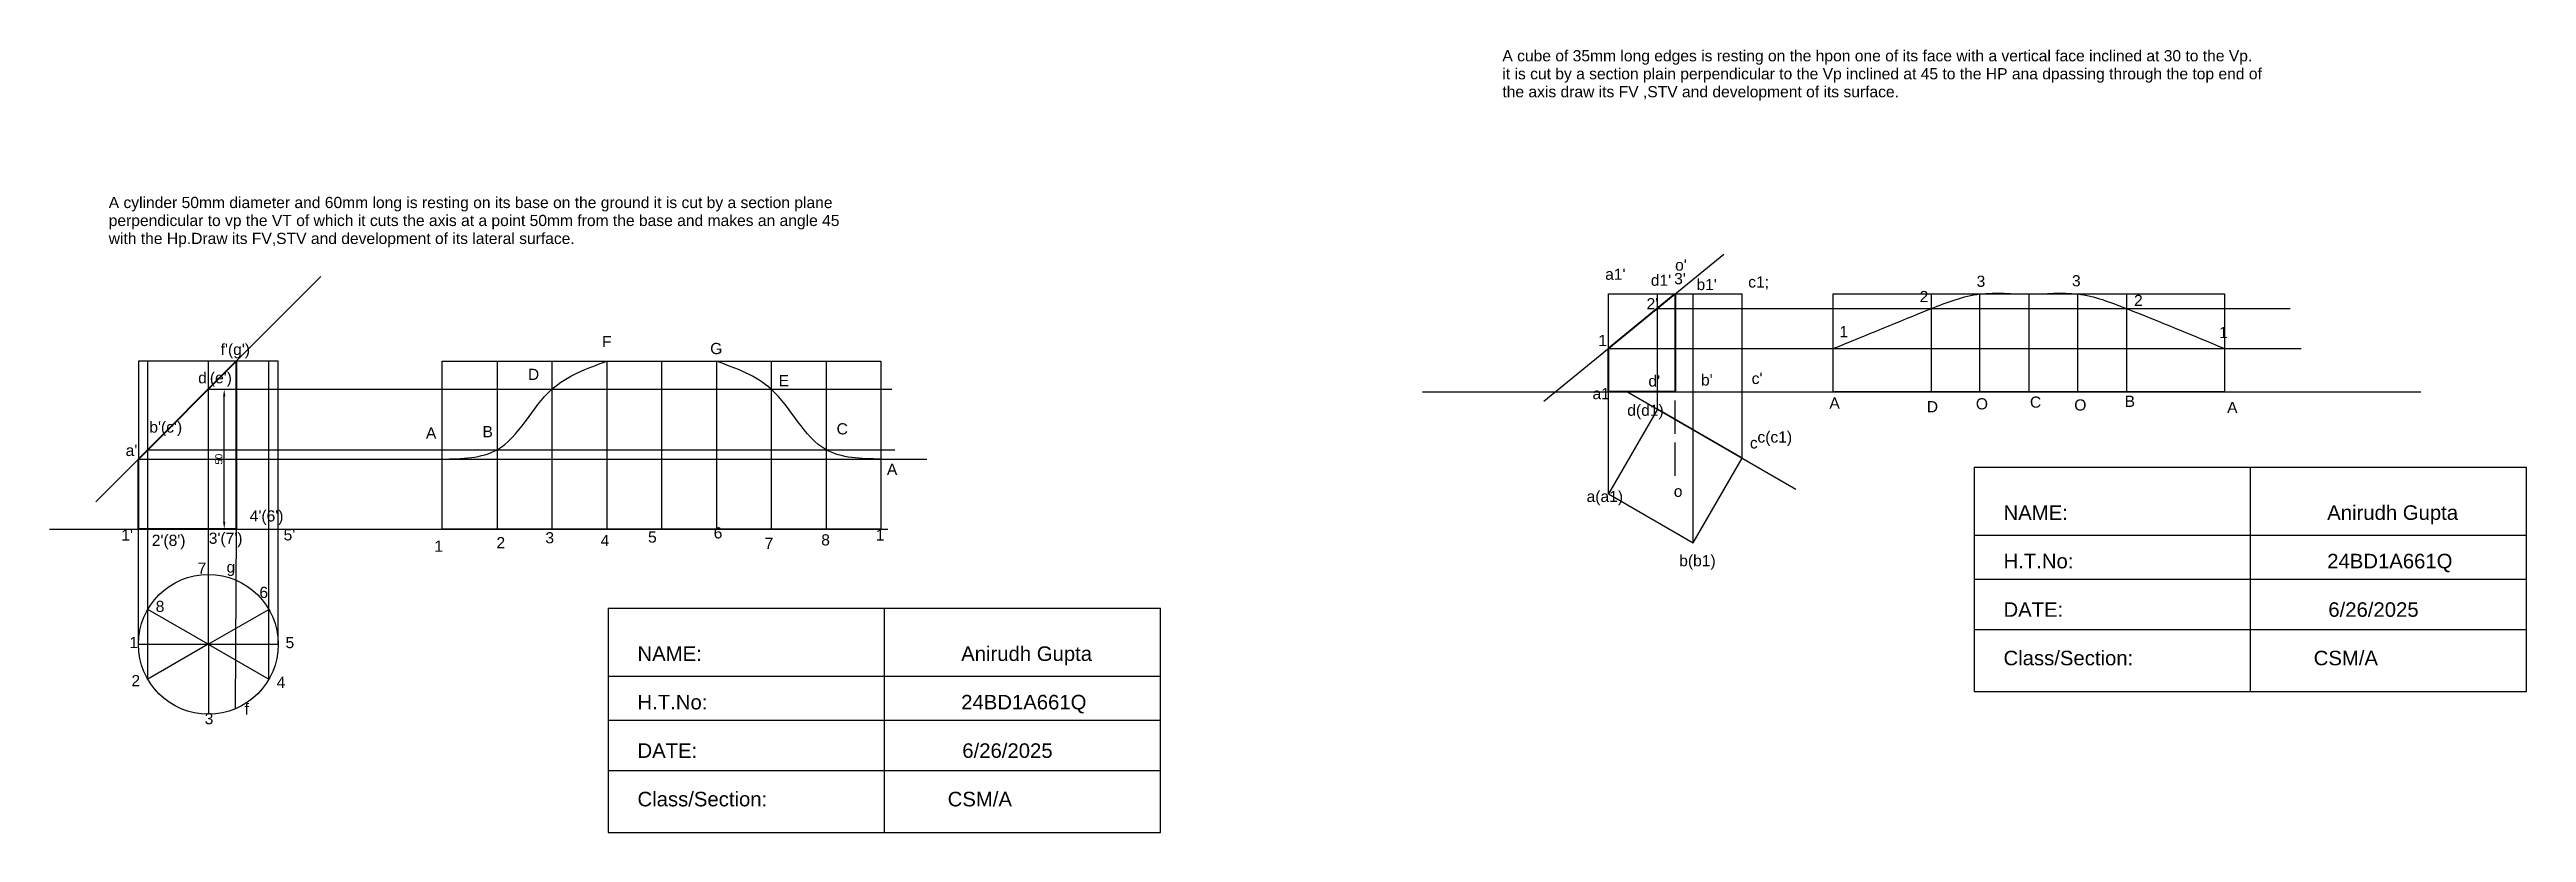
# Model space of a CAD drawing. Header units: inches. Extents: x 14 to 3829, y 5 to 1519.
# Drawn here: x 2296 to 3183, y 1199 to 1479 of the extents above; entities that cross this region are included whole.
import ezdxf

# ---------------------------------------------------------------- set-up
doc = ezdxf.new("R2010")
doc.units = ezdxf.units.IN
doc.header["$MEASUREMENT"] = 0
doc.linetypes.add('ACAD_ISO02W100', pattern=[15, 12, -3])
doc.styles.get("Standard").update_dxf_attribs({"font": 'arial.ttf'})
doc.dimstyles.new('ISO-25', dxfattribs={"dimtxt": 2.5, "dimasz": 2.5, "dimexe": 1.25, "dimexo": 0.625, "dimtad": 1, "dimtxsty": 'Standard', "dimcen": 2.5, "dimadec": 0, "dimazin": 0, "dimtfac": 1, "dimtmove": 0, "dimatfit": 3, "dimfxl": 1, "dimarcsym": 0})

msp = doc.modelspace()

# ---------------------------------------------------------------- texts
for s, p in [('A cube of 35mm long edges is resting on the hpon one of its face with a vertical face inclined at 30 to the Vp.', (2816.311, 1474.519)), ('it is cut by a section plain perpendicular to the Vp inclined at 45 to the HP ana dpassing through the top end of ', (2816.311, 1468.093)), ('the axis draw its FV ,STV and development of its surface.', (2816.311, 1461.667)), ('A cylinder 50mm diameter and 60mm long is resting on its base on the ground it is cut by a section plane ', (2317.584, 1422.041)), ('perpendicular to vp the VT of which it cuts the axis at a point 50mm from the base and makes an angle 45', (2317.584, 1415.615)), ('with the Hp.Draw its FV,STV and development of its lateral surface.', (2317.584, 1409.189)), ("o'", (2878.114, 1399.668)), ("a1'", (2853.094, 1396.398)), ("d1'", (2869.436, 1394.241)), ("3'", (2877.767, 1394.817)), ("b1'", (2885.779, 1392.7)), ('c1;', (2904.28, 1393.625)), ('2', (2965.629, 1388.401)), ('3', (2986.003, 1393.863)), ('3', (3020.135, 1394.045)), ("2'", (2867.918, 1385.836)), ('2', (3042.332, 1387.013)), ('F', (2494.081, 1372.307)), ("1'", (2850.618, 1372.685)), ('1', (2936.932, 1375.864)), ('1', (3072.791, 1375.552)), ("f'(g')", (2357.637, 1369.496)), ('G', (2532.822, 1369.809)), ("d'(e')", (2349.595, 1359.362)), ('D', (2467.587, 1360.569)), ('E', (2557.317, 1358.321)), ('a1', (2848.551, 1353.696)), ("d'", (2868.574, 1358.212)), ("b'", (2887.381, 1358.573)), ("c'", (2905.513, 1359.118)), ('d(d1)', (2861.003, 1347.743)), ('A', (2933.333, 1350.314)), ('D', (2968.187, 1349.004)), ('O', (2985.739, 1350.035)), ('C', (3005.099, 1350.652)), ('O', (3020.958, 1349.623)), ('B', (3038.992, 1350.942)), ('A', (3075.66, 1348.721)), ("b'(c')", (2332.113, 1341.731)), ('A', (2431.096, 1339.591)), ('B', (2451.341, 1340.09)), ('C', (2578.062, 1341.089)), ('c', (2904.892, 1336.061)), ('c(c1)', (2907.575, 1338.168)), ("a'", (2323.647, 1333.367)), ('A', (2596.058, 1326.604)), ('a(a1)', (2846.438, 1316.912)), ('o', (2877.638, 1318.77)), ("4'(6')", (2368.049, 1309.948)), ("1'", (2322.09, 1303.092)), ("2'(8')", (2332.993, 1301.214)), ("3'(7')", (2353.387, 1301.966)), ("5'", (2380.173, 1303.186)), ('1', (2434.095, 1299.133)), ('2', (2456.34, 1300.382)), ('3', (2473.836, 1302.13)), ('4', (2493.581, 1301.131)), ('5', (2510.578, 1302.38)), ('6', (2534.072, 1303.878)), ('7', (2552.318, 1300.132)), ('8', (2572.563, 1301.381)), ('1', (2592.059, 1303.129)), ('7', (2349.405, 1291.243)), ('g', (2359.749, 1291.659)), ('b(b1)', (2879.594, 1293.932)), ('6', (2371.506, 1282.604)), ('8', (2334.396, 1277.573)), ('1', (2324.97, 1264.659)), ('5', (2380.857, 1264.65)), ('2', (2325.71, 1251.048)), ('4', (2377.683, 1250.456)), ('3', (2351.918, 1237.437)), ('f', (2366.196, 1240.866))]:
    msp.add_text(s, height=4).set_placement(p)
at = {"char_height": 5.2, "attachment_point": 1}
for insert in [(2995.641, 1315.729), (2506.807, 1265.277)]:
    msp.add_mtext_dynamic_manual_height_columns('NAME:                                              Anirudh Gupta\\P\\PH.T.No:                                             24BD1A661Q\\P\\PDATE:                                               6/26/2025\\P\\PClass/Section:                                CSM/A', width=175.89946, gutter_width=12.5, heights=[0], dxfattribs=dict(at, insert=insert))

# ---------------------------------------------------------------- blocks, each defined once
blk = doc.blocks.new('*U70')
blk.add_line((0, -12.5), (0, 12.5))
blk = doc.blocks.new('*U71')
at = {"color": 0, "linetype": 'ByBlock', "lineweight": -2, "transparency": 16777216}
blk.add_blockref('*U70', (4359.74, 1971.5), dxfattribs=at)
for p, rotation in [((4348.91, 1965.25), 59.99999999999999), ((4370.56, 1965.25), 300.0000000000001), ((4348.91, 1952.75), 120), ((4359.74, 1946.5), 180), ((4370.56, 1952.75), 240)]:
    blk.add_blockref('*U70', p, dxfattribs=dict(at, rotation=rotation))
blk = doc.blocks.new('*D72')
at = {"color": 0, "lineweight": -2, "transparency": 16777216}
for p, q in [((2353.86, 1357.24), (2360.17, 1357.24)), ((2358.92, 1309.74), (2358.92, 1354.74)), ((2353.86, 1307.24), (2360.17, 1307.24))]:
    blk.add_line(p, q, dxfattribs=at)
at = {"color": 0, "transparency": 16777216}
for points in [[(2358.5, 1354.74), (2359.33, 1354.74), (2358.92, 1357.24)], [(2358.5, 1309.74), (2359.33, 1309.74), (2358.92, 1307.24)]]:
    blk.add_solid(points, dxfattribs=at)
at = {"layer": 'Defpoints', "color": 0, "transparency": 16777216}
for p in [(2353.23, 1357.24), (2358.92, 1357.24), (2353.23, 1307.24)]:
    blk.add_point(p, dxfattribs=at)
at = {"color": 0, "transparency": 16777216, "insert": (2357.01, 1332.24), "char_height": 2.5, "attachment_point": 5, "rotation": 90}
blk.add_mtext('50', dxfattribs=at)

# ---------------------------------------------------------------- dimensions: what is measured, and where the dimension line sits
dim = msp.add_linear_dim(base=(2358.916, 1357.237), p1=(2353.233, 1307.237), p2=(2353.233, 1357.237), angle=90, dimstyle='ISO-25')
dim.commit()
dim.dimension.update_dxf_attribs({"geometry": '*D72', "text_midpoint": (2357.014, 1332.237)})

# ---------------------------------------------------------------- linework, layer by layer
for p, q in [((2831.169, 1352.967), (2895.6, 1405.547)), ((2312.936, 1316.94), (2393.53, 1397.534)), ((2854.263, 1356.321), (2854.263, 1391.321)), ((2854.263, 1391.321), (2902.074, 1391.321)), ((2871.763, 1356.321), (2871.763, 1391.321)), ((2871.763, 1386.094), (3098.192, 1386.094)), ((2884.574, 1356.321), (2884.574, 1391.321)), ((2902.074, 1356.321), (2902.074, 1391.321)), ((2934.709, 1356.321), (2934.709, 1391.321)), ((2934.709, 1391.321), (3074.709, 1391.321)), ((2969.709, 1391.321), (2969.709, 1356.321)), ((2987.209, 1356.321), (2987.209, 1391.321)), ((3004.709, 1391.321), (3004.709, 1356.321)), ((3022.209, 1356.321), (3022.209, 1391.321)), ((3039.709, 1391.321), (3039.709, 1356.321)), ((3074.709, 1391.321), (3074.709, 1356.321)), ((2353.233, 1367.237), (2328.233, 1367.237)), ((2328.233, 1367.237), (2328.233, 1307.237)), ((2331.582, 1307.237), (2331.582, 1367.237)), ((2353.233, 1307.237), (2353.233, 1367.237)), ((2378.233, 1367.237), (2353.233, 1367.237)), ((2374.884, 1307.237), (2374.884, 1367.237)), ((2378.233, 1307.237), (2378.233, 1367.237)), ((2436.925, 1307.237), (2436.925, 1367.237)), ((2436.925, 1367.237), (2593.925, 1367.237)), ((2456.55, 1367.237), (2456.55, 1307.237)), ((2476.175, 1367.237), (2476.175, 1307.237)), ((2495.8, 1367.237), (2495.8, 1307.237)), ((2515.425, 1367.237), (2515.425, 1307.237)), ((2535.05, 1367.237), (2535.05, 1307.237)), ((2554.675, 1367.237), (2554.675, 1307.237)), ((2574.3, 1367.237), (2574.3, 1307.237)), ((2593.925, 1367.237), (2593.925, 1307.237)), ((2854.263, 1371.813), (3102.152, 1371.813)), ((2353.233, 1357.237), (2597.778, 1357.237)), ((2787.749, 1356.321), (3144.931, 1356.321)), ((2854.263, 1319.84), (2854.263, 1356.321)), ((2861.076, 1356.321), (2921.347, 1321.524)), ((2871.763, 1350.151), (2871.763, 1356.321)), ((2884.574, 1302.34), (2884.574, 1356.321)), ((2902.074, 1332.651), (2902.074, 1356.321)), ((3074.709, 1356.321), (2934.709, 1356.321)), ((2969.709, 1356.321), (3004.709, 1356.321)), ((3004.709, 1356.321), (3039.709, 1356.321)), ((2328.233, 1332.237), (2610.337, 1332.237)), ((2331.582, 1335.586), (2598.941, 1335.586)), ((2985.112, 1329.382), (2985.112, 1249.194)), ((2985.112, 1329.382), (3182.781, 1329.382)), ((3083.946, 1329.382), (3083.946, 1249.194)), ((3182.781, 1249.194), (3182.781, 1329.382)), ((2296.406, 1307.237), (2596.406, 1307.237)), ((2328.233, 1266.017), (2328.233, 1307.237)), ((2328.233, 1307.237), (2378.233, 1307.237)), ((2331.582, 1253.517), (2331.582, 1307.237)), ((2353.233, 1291.017), (2353.233, 1307.237)), ((2363.233, 1307.237), (2362.882, 1242.954)), ((2374.884, 1253.517), (2374.884, 1307.237)), ((2378.233, 1266.017), (2378.233, 1307.237)), ((2593.925, 1307.237), (2436.925, 1307.237)), ((2985.112, 1305.025), (3182.781, 1305.025)), ((2985.112, 1289.288), (3182.781, 1289.288)), ((2496.278, 1278.929), (2496.278, 1198.741)), ((2496.278, 1278.929), (2693.946, 1278.929)), ((2595.112, 1278.929), (2595.112, 1198.741)), ((2693.946, 1198.741), (2693.946, 1278.929)), ((2985.112, 1271.302), (3182.781, 1271.302)), ((2328.233, 1266.017), (2378.233, 1266.017)), ((2496.278, 1254.573), (2693.946, 1254.573)), ((2985.112, 1249.194), (3182.781, 1249.194)), ((2496.278, 1238.835), (2693.946, 1238.835)), ((2496.278, 1220.849), (2693.946, 1220.849)), ((2496.278, 1198.741), (2693.946, 1198.741))]:
    msp.add_line(p, q)
at = {"lineweight": 40}
for p, q in [((2854.263, 1371.813), (2878.168, 1391.321)), ((2878.168, 1391.321), (2878.168, 1356.321)), ((2328.233, 1332.237), (2363.233, 1367.237)), ((2363.233, 1367.237), (2363.233, 1307.237)), ((2854.263, 1356.321), (2854.263, 1371.813)), ((2878.168, 1356.321), (2854.263, 1356.321)), ((2328.233, 1307.237), (2328.233, 1332.237)), ((2363.233, 1307.237), (2328.233, 1307.237))]:
    msp.add_line(p, q, dxfattribs=at)
at = {"linetype": 'ACAD_ISO02W100'}
for p, q in [((2878.168, 1356.321), (2878.168, 1391.321)), ((2878.168, 1326.246), (2878.168, 1356.321))]:
    msp.add_line(p, q, dxfattribs=at)
msp.add_lwpolyline([(2871.763, 1350.151), (2854.263, 1319.84), (2884.574, 1302.34), (2902.074, 1332.651)], close=True)
msp.add_circle((2353.233, 1266.017), 25)
for points in [[(2969.709, 1386.094), (2987.209, 1391.321), (3004.709, 1391.321), (3022.209, 1391.321), (3039.709, 1386.094), (3074.709, 1371.813)], [(2934.709, 1371.813), (2969.709, 1386.094)], [(2436.925, 1332.237), (2456.55, 1335.586), (2476.175, 1357.237), (2495.8, 1367.237)], [(2593.925, 1332.237), (2574.3, 1335.586), (2554.675, 1357.237), (2535.05, 1367.237)]]:
    msp.add_spline(points, degree=3)

# ---------------------------------------------------------------- block references
msp.add_blockref('*U71', (-2006.504, -692.983))

msp.set_redraw_order([(e.dxf.handle, doc.entitydb.next_handle()) for e in msp.query("TEXT MTEXT ATTDEF DIMENSION ARC_DIMENSION")])  # texts and dimensions are drawn at this point

doc.saveas('drawing.dxf')
